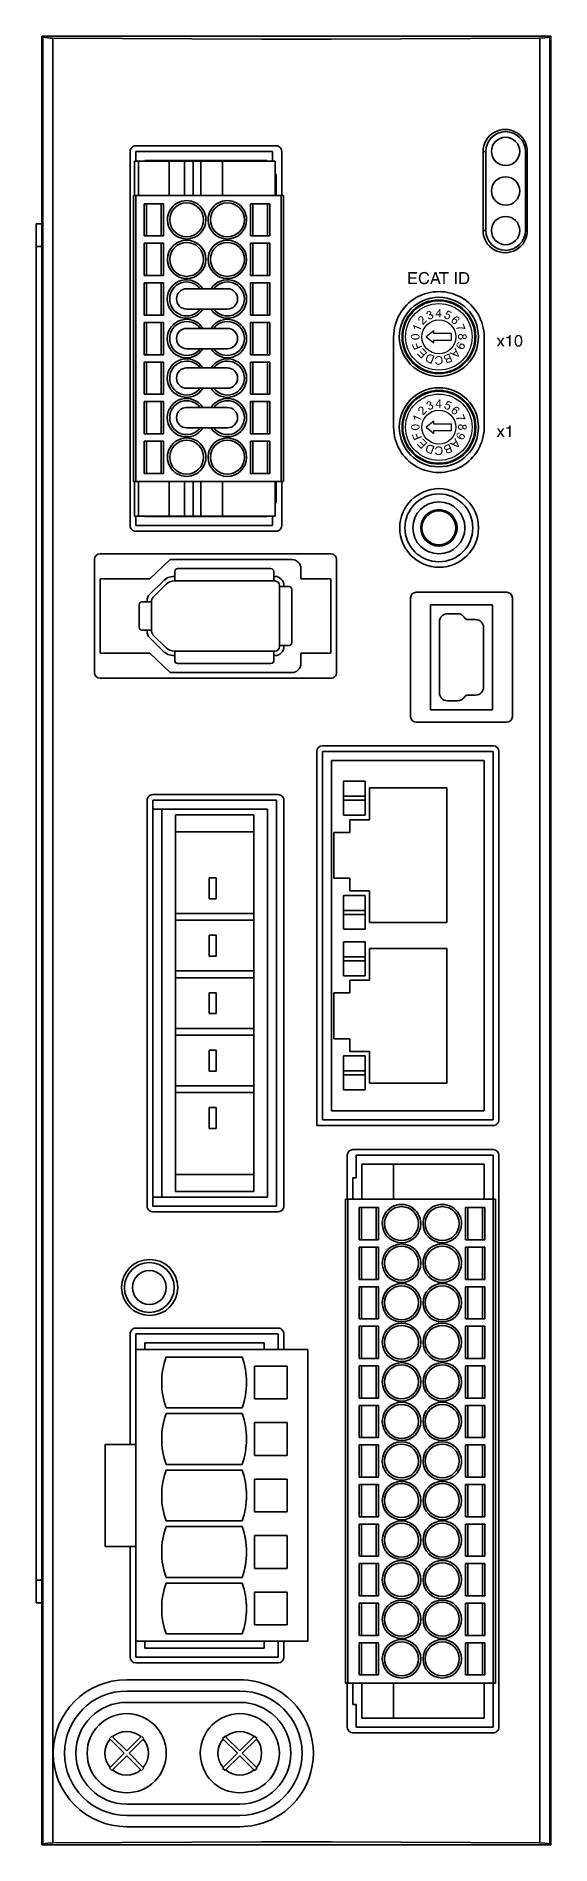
# Model space of a CAD drawing. Header units: inches. Extents: x 235 to 281, y -11 to 149.
import ezdxf

# ---------------------------------------------------------------- set-up
doc = ezdxf.new("R2010")
doc.units = ezdxf.units.IN
doc.header["$MEASUREMENT"] = 0

msp = doc.modelspace()

# ---------------------------------------------------------------- hatches: boundary and pattern name
h = msp.add_hatch(color=7)
h.dxf.hatch_style = 2
h.paths.add_polyline_path([(269.07, 127.27), (268.29, 127.27), (268.29, 128.32), (269.06, 128.32), (269.06, 128.19), (268.44, 128.19), (268.44, 127.87), (269.01, 127.87), (269.01, 127.75), (268.44, 127.75), (268.44, 127.4), (269.07, 127.4)])
h = msp.add_hatch(color=7)
h.dxf.hatch_style = 2
h.paths.add_polyline_path([(269.99, 128), (269.94, 128.12), (269.86, 128.18), (269.78, 128.21), (269.69, 128.22), (269.56, 128.19), (269.45, 128.12), (269.38, 127.99), (269.35, 127.8), (269.37, 127.63), (269.43, 127.49), (269.54, 127.4), (269.7, 127.37), (269.78, 127.38), (269.86, 127.42), (269.94, 127.51), (270, 127.66), (270.13, 127.66), (270.09, 127.49), (270.01, 127.37), (269.91, 127.3), (269.82, 127.26), (269.73, 127.25), (269.68, 127.24), (269.5, 127.27), (269.35, 127.37), (269.25, 127.54), (269.22, 127.66), (269.21, 127.8), (269.24, 128.02), (269.34, 128.19), (269.49, 128.31), (269.69, 128.35), (269.87, 128.32), (270, 128.24), (270.09, 128.13), (270.13, 128)])
h = msp.add_hatch(color=7)
h.paths.add_polyline_path([(270.84, 127.7), (270.68, 128.16), (270.51, 127.7)])
h.paths.add_polyline_path([(270.47, 127.58), (270.36, 127.27), (270.22, 127.27), (270.61, 128.32), (270.77, 128.32), (271.15, 127.27), (270.99, 127.27), (270.89, 127.58)])
h = msp.add_hatch(color=7)
h.dxf.hatch_style = 2
h.paths.add_polyline_path([(271.01, 128.32), (271.86, 128.32), (271.86, 128.19), (271.51, 128.19), (271.51, 127.27), (271.37, 127.27), (271.37, 128.19), (271.01, 128.19)])
h = msp.add_hatch(color=7)
h.dxf.hatch_style = 2
h.paths.add_polyline_path([(272.56, 127.27), (272.42, 127.27), (272.42, 128.32), (272.56, 128.32)])
h = msp.add_hatch(color=7)
h.paths.add_polyline_path([(272.95, 127.39), (273.23, 127.39), (273.35, 127.42), (273.45, 127.5), (273.51, 127.62), (273.53, 127.8), (273.51, 127.97), (273.45, 128.1), (273.35, 128.17), (273.22, 128.2), (272.95, 128.2)])
h.paths.add_polyline_path([(272.81, 128.32), (273.24, 128.32), (273.42, 128.28), (273.56, 128.18), (273.65, 128.02), (273.68, 127.81), (273.66, 127.63), (273.58, 127.45), (273.45, 127.32), (273.35, 127.28), (273.23, 127.27), (272.81, 127.27)])
h = msp.add_hatch(color=7)
h.dxf.hatch_style = 2
h.paths.add_polyline_path([(270.02, 124.27), (270.11, 124.32), (270.2, 124.23), (270.3, 124.23), (270.35, 124.27), (270.38, 124.32), (270.38, 124.44), (270.3, 124.52), (270.19, 124.52), (270.13, 124.49), (270.11, 124.57), (270.21, 124.64), (270.23, 124.69), (270.22, 124.75), (270.15, 124.81), (270.06, 124.81), (269.99, 124.74), (269.99, 124.63), (269.89, 124.61), (269.89, 124.7), (269.91, 124.78), (269.96, 124.84), (270.03, 124.88), (270.14, 124.9), (270.24, 124.86), (270.31, 124.78), (270.32, 124.69), (270.27, 124.6), (270.39, 124.58), (270.48, 124.48), (270.49, 124.39), (270.47, 124.3), (270.42, 124.22), (270.33, 124.16), (270.24, 124.14), (270.15, 124.15), (270.08, 124.2)])
h = msp.add_hatch(color=7)
h.paths.add_polyline_path([(271.03, 124.58), (271.03, 124.92), (270.79, 124.58)])
h.paths.add_polyline_path([(271.03, 124.31), (271.03, 124.49), (270.7, 124.49), (270.7, 124.58), (271.05, 125.07), (271.13, 125.07), (271.13, 124.58), (271.23, 124.58), (271.23, 124.49), (271.13, 124.49), (271.13, 124.31)])
h = msp.add_hatch(color=7)
h.dxf.hatch_style = 2
h.paths.add_polyline_path([(271.48, 124.46), (271.57, 124.43), (271.58, 124.31), (271.66, 124.24), (271.78, 124.24), (271.88, 124.35), (271.88, 124.48), (271.85, 124.54), (271.79, 124.57), (271.71, 124.58), (271.64, 124.56), (271.56, 124.6), (271.78, 124.94), (272.13, 124.79), (272.09, 124.71), (271.81, 124.82), (271.7, 124.65), (271.84, 124.64), (271.92, 124.59), (271.98, 124.51), (271.99, 124.42), (271.97, 124.32), (271.92, 124.24), (271.84, 124.18), (271.74, 124.15), (271.63, 124.17), (271.54, 124.22), (271.49, 124.29), (271.47, 124.37)])
h = msp.add_hatch(color=7)
h.dxf.hatch_style = 2
h.paths.add_polyline_path([(269.45, 123.35), (269.41, 123.26), (268.86, 123.49), (268.88, 123.38), (268.9, 123.27), (268.81, 123.31), (268.78, 123.47), (268.72, 123.59), (268.74, 123.64)])
h = msp.add_hatch(color=7)
h.dxf.hatch_style = 2
h.paths.add_polyline_path([(269.88, 124.04), (269.95, 123.98), (269.59, 123.62), (269.56, 123.67), (269.53, 123.79), (269.53, 123.96), (269.54, 124.1), (269.53, 124.19), (269.49, 124.3), (269.39, 124.34), (269.29, 124.29), (269.24, 124.19), (269.26, 124.13), (269.3, 124.08), (269.22, 124.02), (269.17, 124.1), (269.16, 124.19), (269.18, 124.27), (269.24, 124.35), (269.32, 124.41), (269.4, 124.43), (269.49, 124.42), (269.56, 124.37), (269.61, 124.29), (269.63, 124.18), (269.63, 124.1), (269.62, 123.98), (269.61, 123.89), (269.61, 123.84), (269.62, 123.78)])
h = msp.add_hatch(color=7)
h.paths.add_polyline_path([(272.26, 124.09), (272.21, 124.01), (272.2, 123.92), (272.24, 123.85), (272.35, 123.81), (272.41, 123.83), (272.47, 123.87), (272.51, 123.93), (272.53, 123.99), (272.49, 124.1), (272.38, 124.14)])
h.paths.add_polyline_path([(272.77, 124.05), (272.69, 124.11), (272.73, 124.19), (272.69, 124.29), (272.61, 124.33), (272.5, 124.31), (272.43, 124.27), (272.35, 124.2), (272.47, 124.2), (272.56, 124.14), (272.61, 124.07), (272.62, 123.98), (272.6, 123.89), (272.54, 123.81), (272.42, 123.73), (272.3, 123.73), (272.19, 123.79), (272.13, 123.88), (272.12, 123.99), (272.16, 124.11), (272.26, 124.24), (272.41, 124.36), (272.55, 124.41), (272.65, 124.4), (272.74, 124.34), (272.79, 124.27), (272.81, 124.2), (272.81, 124.12)])
h = msp.add_hatch(color=7)
h.dxf.hatch_style = 2
h.paths.add_polyline_path([(273.08, 123.74), (273.16, 123.77), (273.35, 123.32), (273.28, 123.29), (273.04, 123.34), (272.75, 123.34), (272.54, 123.3), (272.51, 123.38), (272.72, 123.43), (272.99, 123.44), (273.22, 123.39)])
h = msp.add_hatch(color=7)
h.paths.add_polyline_path([(268.9, 122.45), (269.06, 122.46), (269.15, 122.49), (269.2, 122.54), (269.21, 122.6), (269.2, 122.66), (269.15, 122.71), (269.06, 122.74), (268.9, 122.75), (268.75, 122.74), (268.65, 122.71), (268.61, 122.66), (268.59, 122.6), (268.61, 122.54), (268.65, 122.5), (268.75, 122.46)])
h.paths.add_polyline_path([(268.9, 122.35), (268.78, 122.36), (268.69, 122.38), (268.56, 122.46), (268.51, 122.6), (268.54, 122.71), (268.61, 122.78), (268.72, 122.83), (268.9, 122.85), (269.12, 122.82), (269.25, 122.74), (269.29, 122.6), (269.27, 122.5), (269.21, 122.43), (269.09, 122.37)])
h = msp.add_hatch(color=7)
h.dxf.hatch_style = 2
h.paths.add_polyline_path([(269.5, 121.73), (268.8, 121.44), (268.6, 121.91), (268.68, 121.95), (268.84, 121.56), (269.06, 121.65), (268.92, 121.99), (269.01, 122.02), (269.14, 121.69), (269.46, 121.82)])
h = msp.add_hatch(color=7)
h.dxf.hatch_style = 2
h.paths.add_polyline_path([(269.97, 121.21), (269.43, 120.67), (269.04, 121.06), (269.11, 121.12), (269.42, 120.8), (269.59, 120.97), (269.29, 121.26), (269.36, 121.33), (269.65, 121.03), (269.83, 121.22), (269.5, 121.54), (269.57, 121.61)])
h = msp.add_hatch(color=7)
h.paths.add_polyline_path([(272.51, 121.27), (272.32, 121.09), (272.53, 121), (272.68, 120.92), (272.61, 121.06)])
h.paths.add_polyline_path([(272.44, 121.65), (272.78, 120.9), (272.7, 120.82), (271.94, 121.14), (272.02, 121.23), (272.24, 121.12), (272.47, 121.35), (272.37, 121.57)])
h = msp.add_hatch(color=7)
h.paths.add_polyline_path([(272.98, 121.62), (273.11, 121.61), (273.2, 121.69), (273.19, 121.81), (273.09, 121.9), (272.96, 121.91), (272.88, 121.82), (272.88, 121.71)])
h.paths.add_polyline_path([(272.82, 122.1), (272.79, 122.02), (272.69, 122.01), (272.63, 121.95), (272.62, 121.87), (272.65, 121.8), (272.72, 121.73), (272.82, 121.68), (272.83, 121.67), (272.8, 121.77), (272.81, 121.87), (272.86, 121.95), (272.93, 122), (273.03, 122.01), (273.13, 121.99), (273.22, 121.93), (273.27, 121.85), (273.29, 121.76), (273.27, 121.67), (273.18, 121.56), (273.04, 121.52), (272.95, 121.53), (272.83, 121.57), (272.71, 121.63), (272.63, 121.69), (272.54, 121.82), (272.56, 121.98), (272.66, 122.09), (272.73, 122.11)])
h = msp.add_hatch(color=7)
h.paths.add_polyline_path([(273.26, 122.73), (273.17, 122.7), (273.14, 122.6), (273.17, 122.52), (273.26, 122.48), (273.34, 122.52), (273.38, 122.6), (273.34, 122.7)])
h.paths.add_polyline_path([(272.91, 122.76), (272.83, 122.74), (272.78, 122.69), (272.76, 122.6), (272.8, 122.49), (272.91, 122.45), (273.02, 122.49), (273.06, 122.61), (273.02, 122.72)])
h.paths.add_polyline_path([(273.1, 122.71), (273.16, 122.8), (273.26, 122.83), (273.34, 122.81), (273.4, 122.77), (273.44, 122.7), (273.46, 122.61), (273.44, 122.52), (273.4, 122.45), (273.33, 122.4), (273.25, 122.39), (273.16, 122.41), (273.1, 122.5), (273.03, 122.39), (272.91, 122.35), (272.82, 122.37), (272.74, 122.42), (272.69, 122.5), (272.68, 122.6), (272.69, 122.71), (272.74, 122.79), (272.82, 122.84), (272.91, 122.86), (273.03, 122.82)])
h = msp.add_hatch(color=7)
h.dxf.hatch_style = 2
h.paths.add_polyline_path([(276.8, 121.75), (276.63, 121.75), (276.44, 122.03), (276.26, 121.75), (276.1, 121.75), (276.37, 122.14), (276.11, 122.51), (276.27, 122.51), (276.45, 122.24), (276.63, 122.51), (276.79, 122.51), (276.53, 122.14)])
h = msp.add_hatch(color=7)
h.dxf.hatch_style = 2
h.paths.add_polyline_path([(277.33, 121.75), (277.2, 121.75), (277.2, 122.48), (276.96, 122.48), (276.96, 122.58), (277.06, 122.59), (277.14, 122.62), (277.2, 122.67), (277.23, 122.77), (277.33, 122.77)])
h = msp.add_hatch(color=7)
h.paths.add_polyline_path([(278.24, 122.25), (278.23, 122.42), (278.19, 122.55), (278.12, 122.63), (278.03, 122.66), (277.93, 122.63), (277.86, 122.55), (277.82, 122.42), (277.81, 122.25), (277.82, 122.07), (277.86, 121.94), (277.93, 121.86), (278.03, 121.84), (278.12, 121.86), (278.19, 121.94), (278.23, 122.07)])
h.paths.add_polyline_path([(278.38, 122.25), (278.36, 122.07), (278.31, 121.9), (278.21, 121.77), (278.13, 121.73), (278.03, 121.72), (277.93, 121.73), (277.85, 121.77), (277.74, 121.9), (277.69, 122.07), (277.68, 122.25), (277.69, 122.42), (277.74, 122.59), (277.85, 122.72), (277.93, 122.76), (278.03, 122.77), (278.13, 122.76), (278.21, 122.72), (278.31, 122.59), (278.36, 122.42)])
h = msp.add_hatch(color=7)
h.paths.add_polyline_path([(270.48, 120.87), (270.34, 120.93), (270.22, 120.96), (270.14, 120.95), (270.05, 120.88), (269.98, 120.76), (269.95, 120.65), (269.94, 120.57), (270, 120.45), (270.11, 120.39), (270.26, 120.33)])
h.paths.add_polyline_path([(270.61, 120.91), (270.32, 120.2), (270.08, 120.31), (269.96, 120.37), (269.87, 120.46), (269.84, 120.62), (269.88, 120.8), (269.96, 120.93), (270.05, 121.01), (270.14, 121.05), (270.24, 121.05), (270.36, 121.02)])
h = msp.add_hatch(color=7)
h.dxf.hatch_style = 2
h.paths.add_polyline_path([(270.74, 120.63), (270.64, 120.65), (270.69, 120.76), (270.76, 120.84), (270.85, 120.89), (270.96, 120.91), (271.07, 120.9), (271.16, 120.86), (271.23, 120.8), (271.28, 120.71), (271.32, 120.51), (271.31, 120.4), (271.27, 120.3), (271.22, 120.22), (271.14, 120.17), (270.96, 120.12), (270.85, 120.13), (270.76, 120.18), (270.7, 120.25), (270.65, 120.34), (270.75, 120.36), (270.83, 120.24), (270.96, 120.21), (271.11, 120.25), (271.19, 120.36), (271.21, 120.51), (271.19, 120.68), (271.1, 120.79), (270.97, 120.82), (270.82, 120.77), (270.77, 120.71)])
h = msp.add_hatch(color=7)
h.paths.add_polyline_path([(271.84, 121.01), (271.66, 120.94), (271.6, 120.91), (271.55, 120.87), (271.53, 120.81), (271.54, 120.75), (271.59, 120.69), (271.66, 120.67), (271.77, 120.7), (271.94, 120.77)])
h.paths.add_polyline_path([(271.97, 120.69), (271.82, 120.62), (271.74, 120.58), (271.7, 120.52), (271.7, 120.45), (271.75, 120.4), (271.81, 120.38), (271.92, 120.41), (272.06, 120.47)])
h.paths.add_polyline_path([(271.89, 121.13), (272.19, 120.43), (271.92, 120.32), (271.78, 120.29), (271.68, 120.32), (271.62, 120.4), (271.6, 120.5), (271.65, 120.59), (271.53, 120.62), (271.45, 120.71), (271.43, 120.81), (271.45, 120.9), (271.52, 120.96), (271.63, 121.02)])
h = msp.add_hatch(color=7)
h.dxf.hatch_style = 2
h.paths.add_polyline_path([(270.02, 116.27), (270.11, 116.32), (270.2, 116.24), (270.3, 116.24), (270.39, 116.33), (270.38, 116.45), (270.3, 116.53), (270.19, 116.53), (270.13, 116.49), (270.11, 116.57), (270.21, 116.65), (270.23, 116.7), (270.22, 116.75), (270.15, 116.82), (270.06, 116.82), (269.99, 116.75), (269.99, 116.64), (269.89, 116.62), (269.89, 116.7), (269.91, 116.78), (269.96, 116.84), (270.03, 116.89), (270.14, 116.9), (270.25, 116.87), (270.31, 116.79), (270.32, 116.7), (270.27, 116.61), (270.39, 116.59), (270.48, 116.49), (270.49, 116.39), (270.47, 116.3), (270.42, 116.22), (270.33, 116.17), (270.24, 116.15), (270.15, 116.16), (270.08, 116.2)])
h = msp.add_hatch(color=7)
h.paths.add_polyline_path([(271.03, 116.58), (271.03, 116.93), (270.79, 116.58)])
h.paths.add_polyline_path([(271.03, 116.31), (271.03, 116.5), (270.7, 116.5), (270.7, 116.58), (271.05, 117.08), (271.13, 117.08), (271.13, 116.58), (271.23, 116.58), (271.23, 116.5), (271.13, 116.5), (271.13, 116.31)])
h = msp.add_hatch(color=7)
h.dxf.hatch_style = 2
h.paths.add_polyline_path([(271.48, 116.46), (271.58, 116.43), (271.58, 116.32), (271.66, 116.25), (271.78, 116.25), (271.88, 116.36), (271.88, 116.49), (271.85, 116.54), (271.79, 116.58), (271.71, 116.59), (271.64, 116.56), (271.56, 116.61), (271.78, 116.94), (272.13, 116.8), (272.09, 116.71), (271.81, 116.83), (271.7, 116.65), (271.85, 116.64), (271.93, 116.59), (271.98, 116.52), (271.99, 116.42), (271.97, 116.33), (271.92, 116.24), (271.85, 116.18), (271.74, 116.15), (271.63, 116.18), (271.55, 116.22), (271.49, 116.29), (271.47, 116.38)])
h = msp.add_hatch(color=7)
h.dxf.hatch_style = 2
h.paths.add_polyline_path([(269.45, 115.35), (269.41, 115.27), (268.86, 115.5), (268.89, 115.39), (268.9, 115.28), (268.81, 115.31), (268.78, 115.48), (268.72, 115.59), (268.74, 115.65)])
h = msp.add_hatch(color=7)
h.dxf.hatch_style = 2
h.paths.add_polyline_path([(269.88, 116.05), (269.95, 115.98), (269.59, 115.63), (269.56, 115.68), (269.53, 115.8), (269.53, 115.96), (269.54, 116.1), (269.54, 116.2), (269.49, 116.31), (269.39, 116.35), (269.29, 116.3), (269.24, 116.19), (269.26, 116.14), (269.3, 116.09), (269.22, 116.03), (269.17, 116.11), (269.16, 116.19), (269.18, 116.28), (269.24, 116.36), (269.32, 116.41), (269.4, 116.44), (269.49, 116.42), (269.56, 116.37), (269.61, 116.3), (269.63, 116.19), (269.63, 116.11), (269.62, 115.99), (269.62, 115.9), (269.61, 115.85), (269.62, 115.78)])
h = msp.add_hatch(color=7)
h.paths.add_polyline_path([(272.26, 116.09), (272.21, 116.01), (272.2, 115.93), (272.24, 115.86), (272.35, 115.82), (272.47, 115.88), (272.51, 115.94), (272.53, 115.99), (272.49, 116.1), (272.44, 116.14), (272.38, 116.15)])
h.paths.add_polyline_path([(272.77, 116.06), (272.69, 116.12), (272.73, 116.2), (272.69, 116.29), (272.61, 116.33), (272.5, 116.31), (272.43, 116.28), (272.35, 116.21), (272.47, 116.2), (272.56, 116.15), (272.61, 116.08), (272.62, 115.99), (272.6, 115.9), (272.54, 115.81), (272.42, 115.74), (272.3, 115.74), (272.19, 115.8), (272.13, 115.89), (272.12, 115.99), (272.16, 116.12), (272.26, 116.25), (272.41, 116.37), (272.55, 116.42), (272.65, 116.4), (272.75, 116.34), (272.79, 116.28), (272.81, 116.2), (272.81, 116.13)])
h = msp.add_hatch(color=7)
h.dxf.hatch_style = 2
h.paths.add_polyline_path([(273.08, 115.74), (273.16, 115.78), (273.35, 115.32), (273.28, 115.29), (273.04, 115.35), (272.75, 115.35), (272.55, 115.3), (272.51, 115.39), (272.72, 115.44), (272.99, 115.44), (273.22, 115.4)])
h = msp.add_hatch(color=7)
h.paths.add_polyline_path([(268.9, 114.45), (269.06, 114.46), (269.15, 114.5), (269.2, 114.55), (269.21, 114.6), (269.2, 114.66), (269.15, 114.71), (269.06, 114.75), (268.9, 114.76), (268.75, 114.75), (268.65, 114.71), (268.61, 114.66), (268.59, 114.6), (268.61, 114.55), (268.65, 114.5), (268.75, 114.46)])
h.paths.add_polyline_path([(268.9, 114.36), (268.78, 114.36), (268.69, 114.38), (268.56, 114.47), (268.51, 114.6), (268.54, 114.71), (268.61, 114.79), (268.73, 114.84), (268.9, 114.85), (269.12, 114.83), (269.25, 114.74), (269.29, 114.6), (269.27, 114.51), (269.21, 114.43), (269.09, 114.38)])
h = msp.add_hatch(color=7)
h.dxf.hatch_style = 2
h.paths.add_polyline_path([(269.5, 113.74), (268.8, 113.44), (268.6, 113.92), (268.68, 113.95), (268.84, 113.57), (269.06, 113.66), (268.92, 113.99), (269.01, 114.03), (269.14, 113.69), (269.46, 113.83)])
h = msp.add_hatch(color=7)
h.dxf.hatch_style = 2
h.paths.add_polyline_path([(269.97, 113.21), (269.43, 112.67), (269.04, 113.06), (269.11, 113.13), (269.42, 112.81), (269.59, 112.97), (269.29, 113.27), (269.36, 113.33), (269.65, 113.04), (269.84, 113.22), (269.51, 113.55), (269.57, 113.61)])
h = msp.add_hatch(color=7)
h.paths.add_polyline_path([(272.51, 113.28), (272.32, 113.09), (272.53, 113), (272.68, 112.93), (272.61, 113.06)])
h.paths.add_polyline_path([(272.44, 113.65), (272.78, 112.91), (272.7, 112.83), (271.94, 113.15), (272.02, 113.23), (272.25, 113.13), (272.47, 113.36), (272.37, 113.58)])
h = msp.add_hatch(color=7)
h.paths.add_polyline_path([(272.98, 113.63), (273.12, 113.62), (273.2, 113.69), (273.19, 113.81), (273.09, 113.91), (272.96, 113.91), (272.88, 113.83), (272.88, 113.71)])
h.paths.add_polyline_path([(272.82, 114.11), (272.79, 114.02), (272.69, 114.02), (272.63, 113.95), (272.62, 113.87), (272.65, 113.81), (272.72, 113.74), (272.82, 113.68), (272.83, 113.68), (272.8, 113.78), (272.81, 113.88), (272.86, 113.96), (272.94, 114), (273.03, 114.02), (273.13, 113.99), (273.22, 113.94), (273.27, 113.86), (273.29, 113.77), (273.27, 113.67), (273.18, 113.56), (273.04, 113.52), (272.95, 113.53), (272.83, 113.57), (272.72, 113.63), (272.63, 113.69), (272.55, 113.83), (272.56, 113.98), (272.66, 114.1), (272.73, 114.12)])
h = msp.add_hatch(color=7)
h.paths.add_polyline_path([(273.26, 114.74), (273.18, 114.7), (273.14, 114.61), (273.18, 114.52), (273.26, 114.49), (273.35, 114.52), (273.38, 114.61), (273.35, 114.7)])
h.paths.add_polyline_path([(272.91, 114.76), (272.83, 114.75), (272.78, 114.69), (272.76, 114.61), (272.8, 114.5), (272.91, 114.46), (273.02, 114.5), (273.06, 114.61), (273.02, 114.72)])
h.paths.add_polyline_path([(273.11, 114.72), (273.17, 114.8), (273.26, 114.83), (273.34, 114.82), (273.4, 114.77), (273.44, 114.7), (273.46, 114.61), (273.44, 114.52), (273.4, 114.45), (273.33, 114.41), (273.26, 114.39), (273.17, 114.42), (273.11, 114.5), (273.03, 114.4), (272.91, 114.36), (272.82, 114.38), (272.74, 114.43), (272.7, 114.51), (272.68, 114.61), (272.7, 114.71), (272.74, 114.79), (272.82, 114.85), (272.91, 114.86), (273.04, 114.82)])
h = msp.add_hatch(color=7)
h.dxf.hatch_style = 2
h.paths.add_polyline_path([(276.8, 113.75), (276.63, 113.75), (276.44, 114.03), (276.26, 113.75), (276.1, 113.75), (276.37, 114.14), (276.11, 114.51), (276.27, 114.51), (276.45, 114.24), (276.63, 114.51), (276.79, 114.51), (276.53, 114.14)])
h = msp.add_hatch(color=7)
h.dxf.hatch_style = 2
h.paths.add_polyline_path([(277.33, 113.75), (277.2, 113.75), (277.2, 114.47), (276.96, 114.47), (276.96, 114.58), (277.07, 114.59), (277.14, 114.61), (277.2, 114.67), (277.23, 114.77), (277.33, 114.77)])
h = msp.add_hatch(color=7)
h.paths.add_polyline_path([(270.48, 112.87), (270.34, 112.93), (270.22, 112.97), (270.14, 112.96), (270.05, 112.89), (269.98, 112.76), (269.95, 112.66), (269.94, 112.58), (270, 112.46), (270.11, 112.4), (270.26, 112.33)])
h.paths.add_polyline_path([(270.61, 112.92), (270.32, 112.21), (270.08, 112.31), (269.96, 112.37), (269.87, 112.47), (269.84, 112.62), (269.88, 112.8), (269.96, 112.94), (270.05, 113.02), (270.14, 113.06), (270.24, 113.06), (270.36, 113.02)])
h = msp.add_hatch(color=7)
h.dxf.hatch_style = 2
h.paths.add_polyline_path([(270.74, 112.64), (270.64, 112.66), (270.69, 112.77), (270.76, 112.85), (270.85, 112.9), (270.96, 112.91), (271.07, 112.9), (271.16, 112.87), (271.23, 112.8), (271.28, 112.72), (271.32, 112.52), (271.31, 112.4), (271.27, 112.31), (271.22, 112.23), (271.14, 112.17), (270.96, 112.13), (270.85, 112.14), (270.77, 112.19), (270.7, 112.25), (270.66, 112.35), (270.75, 112.37), (270.83, 112.25), (270.96, 112.21), (271.11, 112.25), (271.19, 112.37), (271.21, 112.52), (271.19, 112.68), (271.1, 112.79), (270.97, 112.83), (270.89, 112.82), (270.82, 112.78), (270.77, 112.72)])
h = msp.add_hatch(color=7)
h.paths.add_polyline_path([(271.84, 113.02), (271.66, 112.95), (271.6, 112.92), (271.55, 112.87), (271.53, 112.82), (271.54, 112.75), (271.59, 112.7), (271.67, 112.68), (271.77, 112.71), (271.94, 112.77)])
h.paths.add_polyline_path([(271.97, 112.69), (271.82, 112.63), (271.74, 112.58), (271.7, 112.53), (271.7, 112.46), (271.75, 112.4), (271.81, 112.38), (271.92, 112.42), (272.06, 112.48)])
h.paths.add_polyline_path([(271.9, 113.14), (272.19, 112.44), (271.92, 112.32), (271.79, 112.29), (271.68, 112.33), (271.62, 112.41), (271.6, 112.5), (271.65, 112.6), (271.53, 112.62), (271.45, 112.71), (271.43, 112.82), (271.46, 112.9), (271.52, 112.97), (271.63, 113.03)])

# ---------------------------------------------------------------- linework, layer by layer
at = {"color": 7, "linetype": 'Continuous'}
for p, q in [((235.89, 149.2), (235.97, 149.11)), ((280.89, 149.2), (235.89, 149.2)), ((235.89, -10.8), (235.89, 149.2)), ((235.97, -10.72), (235.97, 149.11)), ((236.86, 149.03), (236.86, -10.64)), ((279.92, -10.64), (279.92, 149.03)), ((280.8, 149.11), (280.89, 149.2)), ((280.8, 149.11), (280.8, -10.72)), ((280.89, 149.2), (280.89, -10.8)), ((244.19, 139.5), (256.59, 139.5)), ((243.69, 105.9), (243.69, 139)), ((244.09, 138.15), (244.09, 135.1)), ((244.44, 138.15), (244.09, 138.15)), ((244.19, 139), (256.29, 139)), ((244.19, 138.15), (244.19, 139)), ((244.44, 135.1), (244.44, 138.15)), ((244.44, 138.15), (247.15, 138.15)), ((244.99, 138.2), (244.99, 138.15)), ((252.99, 138.2), (244.99, 138.2)), ((247.15, 138.15), (247.15, 135.1)), ((247.15, 138.15), (248.51, 138.15)), ((248.51, 135.1), (248.51, 138.15)), ((248.51, 138.15), (249.26, 138.15)), ((249.26, 138.15), (249.26, 135.1)), ((249.26, 138.15), (249.93, 138.15)), ((249.93, 135.1), (249.93, 138.15)), ((249.93, 138.15), (251.85, 138.15)), ((251.85, 138.15), (251.85, 135.1)), ((251.85, 138.15), (256.52, 138.15)), ((252.99, 138.15), (252.99, 138.2)), ((252.99, 138.2), (255.79, 138.2)), ((255.79, 138.2), (255.79, 138.15)), ((256.29, 139), (256.29, 138.15)), ((256.52, 135.1), (256.52, 138.15)), ((257.09, 139), (257.09, 135.1)), ((274.9, 132), (274.9, 139)), ((275.14, 139), (274.9, 139)), ((275.14, 139), (275.14, 132)), ((278.64, 139), (278.8, 139)), ((278.64, 132), (278.64, 139)), ((278.8, 139), (278.8, 132)), ((256.52, 137), (256.59, 137)), ((256.59, 137), (256.59, 135.1)), ((244.19, 135.1), (243.99, 135.1)), ((243.99, 109.8), (243.99, 135.1)), ((249.26, 135.1), (244.19, 135.1)), ((244.19, 109.8), (244.19, 135.1)), ((249.93, 135.1), (249.26, 135.1)), ((251.85, 135.1), (249.93, 135.1)), ((256.52, 135.1), (251.85, 135.1)), ((257.04, 135.1), (256.52, 135.1)), ((257.04, 109.8), (257.04, 135.1)), ((257.24, 135.1), (257.04, 135.1)), ((257.24, 109.8), (257.24, 135.1)), ((244.94, 131.52), (244.94, 134.37)), ((244.94, 134.37), (245.14, 134.37)), ((245.14, 131.52), (245.14, 134.37)), ((245.14, 134.37), (246.44, 134.37)), ((246.44, 134.37), (246.44, 131.52)), ((246.64, 134.37), (246.44, 134.37)), ((246.64, 134.37), (246.64, 131.52)), ((254.34, 131.52), (254.34, 134.37)), ((254.54, 134.37), (254.34, 134.37)), ((254.54, 131.52), (254.54, 134.37)), ((255.84, 134.37), (254.54, 134.37)), ((255.84, 134.37), (255.84, 131.52)), ((256.04, 134.37), (255.84, 134.37)), ((256.04, 134.37), (256.04, 131.52)), ((235.39, 132.6), (235.89, 132.6)), ((235.39, 130.6), (235.39, 132.6)), ((244.94, 131.52), (245.14, 131.52)), ((245.14, 131.52), (246.44, 131.52)), ((246.44, 131.52), (246.64, 131.52)), ((254.54, 131.52), (254.34, 131.52)), ((254.54, 131.52), (255.84, 131.52)), ((256.04, 131.52), (255.84, 131.52)), ((275.14, 132), (274.9, 132)), ((278.64, 132), (278.8, 132)), ((235.39, 12.6), (235.39, 130.6)), ((235.39, 130.6), (235.89, 130.6)), ((244.94, 128.02), (244.94, 130.87)), ((244.94, 130.87), (245.14, 130.87)), ((245.14, 128.02), (245.14, 130.87)), ((246.44, 130.87), (245.14, 130.87)), ((246.44, 130.87), (246.44, 128.02)), ((246.44, 130.87), (246.64, 130.87)), ((246.64, 130.87), (246.64, 128.02)), ((254.34, 128.02), (254.34, 130.87)), ((254.54, 130.87), (254.34, 130.87)), ((255.84, 130.87), (254.54, 130.87)), ((254.54, 128.02), (254.54, 130.87)), ((255.84, 130.87), (255.84, 128.02)), ((256.04, 130.87), (255.84, 130.87)), ((256.04, 130.87), (256.04, 128.02)), ((244.94, 128.02), (245.14, 128.02)), ((245.14, 128.02), (246.44, 128.02)), ((246.44, 128.02), (246.64, 128.02)), ((254.34, 128.02), (254.54, 128.02)), ((255.84, 128.02), (254.54, 128.02)), ((256.04, 128.02), (255.84, 128.02)), ((244.94, 124.52), (244.94, 127.37)), ((244.94, 127.37), (245.14, 127.37)), ((245.14, 124.52), (245.14, 127.37)), ((246.44, 127.37), (245.14, 127.37)), ((246.44, 127.37), (246.44, 124.52)), ((246.44, 127.37), (246.64, 127.37)), ((246.64, 127.37), (246.64, 124.52)), ((252.29, 126.85), (248.69, 126.85)), ((254.54, 127.37), (254.34, 127.37)), ((254.34, 124.52), (254.34, 127.37)), ((254.54, 124.52), (254.54, 127.37)), ((255.84, 127.37), (254.54, 127.37)), ((256.04, 127.37), (255.84, 127.37)), ((255.84, 127.37), (255.84, 124.52)), ((256.04, 127.37), (256.04, 124.52)), ((248.69, 125.05), (252.29, 125.05)), ((244.94, 124.52), (245.14, 124.52)), ((244.94, 121.02), (244.94, 123.87)), ((244.94, 123.87), (245.14, 123.87)), ((245.14, 124.52), (246.44, 124.52)), ((245.14, 121.02), (245.14, 123.87)), ((246.44, 123.87), (245.14, 123.87)), ((246.44, 124.52), (246.64, 124.52)), ((246.44, 123.87), (246.44, 121.02)), ((246.44, 123.87), (246.64, 123.87)), ((246.64, 123.87), (246.64, 121.02)), ((252.29, 123.35), (248.69, 123.35)), ((254.54, 124.52), (254.34, 124.52)), ((254.34, 121.02), (254.34, 123.87)), ((254.54, 123.87), (254.34, 123.87)), ((254.54, 124.52), (255.84, 124.52)), ((254.54, 121.02), (254.54, 123.87)), ((255.84, 123.87), (254.54, 123.87)), ((256.04, 124.52), (255.84, 124.52)), ((255.84, 123.87), (255.84, 121.02)), ((256.04, 123.87), (255.84, 123.87)), ((256.04, 123.87), (256.04, 121.02)), ((266.99, 114.6), (266.99, 122.6)), ((274.99, 122.6), (274.99, 114.6)), ((244.94, 121.02), (245.14, 121.02)), ((244.94, 117.52), (244.94, 120.37)), ((244.94, 120.37), (245.14, 120.37)), ((245.14, 121.02), (246.44, 121.02)), ((245.14, 117.52), (245.14, 120.37)), ((246.44, 120.37), (245.14, 120.37)), ((246.44, 121.02), (246.64, 121.02)), ((246.44, 120.37), (246.44, 117.52)), ((246.44, 120.37), (246.64, 120.37)), ((246.64, 120.37), (246.64, 117.52)), ((248.69, 121.55), (252.29, 121.55)), ((254.34, 121.02), (254.54, 121.02)), ((254.34, 117.52), (254.34, 120.37)), ((254.54, 120.37), (254.34, 120.37)), ((255.84, 121.02), (254.54, 121.02)), ((255.84, 120.37), (254.54, 120.37)), ((254.54, 117.52), (254.54, 120.37)), ((256.04, 121.02), (255.84, 121.02)), ((256.04, 120.37), (255.84, 120.37)), ((255.84, 120.37), (255.84, 117.52)), ((256.04, 120.37), (256.04, 117.52)), ((252.29, 119.85), (248.69, 119.85)), ((244.94, 117.52), (245.14, 117.52)), ((244.94, 114.02), (244.94, 116.87)), ((244.94, 116.87), (245.14, 116.87)), ((245.14, 117.52), (246.44, 117.52)), ((245.14, 114.02), (245.14, 116.87)), ((246.44, 116.87), (245.14, 116.87)), ((246.44, 117.52), (246.64, 117.52)), ((246.44, 116.87), (246.44, 114.02)), ((246.44, 116.87), (246.64, 116.87)), ((246.64, 116.87), (246.64, 114.02)), ((248.69, 118.05), (252.29, 118.05)), ((254.54, 117.52), (254.34, 117.52)), ((254.54, 116.87), (254.34, 116.87)), ((254.34, 114.02), (254.34, 116.87)), ((254.54, 117.52), (255.84, 117.52)), ((254.54, 114.02), (254.54, 116.87)), ((255.84, 116.87), (254.54, 116.87)), ((256.04, 117.52), (255.84, 117.52)), ((256.04, 116.87), (255.84, 116.87)), ((255.84, 116.87), (255.84, 114.02)), ((256.04, 116.87), (256.04, 114.02)), ((252.29, 116.35), (248.69, 116.35)), ((244.94, 114.02), (245.14, 114.02)), ((245.14, 114.02), (246.44, 114.02)), ((246.44, 114.02), (246.64, 114.02)), ((248.69, 114.55), (252.29, 114.55)), ((254.34, 114.02), (254.54, 114.02)), ((255.84, 114.02), (254.54, 114.02)), ((256.04, 114.02), (255.84, 114.02)), ((244.94, 110.52), (244.94, 113.37)), ((244.94, 113.37), (245.14, 113.37)), ((245.14, 110.52), (245.14, 113.37)), ((246.44, 113.37), (245.14, 113.37)), ((246.44, 113.37), (246.44, 110.52)), ((246.44, 113.37), (246.64, 113.37)), ((246.64, 113.37), (246.64, 110.52)), ((254.34, 110.52), (254.34, 113.37)), ((254.54, 113.37), (254.34, 113.37)), ((254.54, 110.52), (254.54, 113.37)), ((255.84, 113.37), (254.54, 113.37)), ((255.84, 113.37), (255.84, 110.52)), ((256.04, 113.37), (255.84, 113.37)), ((256.04, 113.37), (256.04, 110.52)), ((244.94, 110.52), (245.14, 110.52)), ((245.14, 110.52), (246.44, 110.52)), ((246.44, 110.52), (246.64, 110.52)), ((254.34, 110.52), (254.54, 110.52)), ((255.84, 110.52), (254.54, 110.52)), ((256.04, 110.52), (255.84, 110.52)), ((243.99, 109.8), (244.19, 109.8)), ((244.09, 109.8), (244.09, 106.73)), ((249.26, 109.8), (244.19, 109.8)), ((244.44, 106.73), (244.44, 109.8)), ((247.15, 109.8), (247.15, 106.73)), ((248.51, 106.73), (248.51, 109.8)), ((249.26, 109.8), (249.26, 106.73)), ((249.93, 109.8), (249.26, 109.8)), ((249.93, 106.73), (249.93, 109.8)), ((251.85, 109.8), (249.93, 109.8)), ((251.85, 109.8), (251.85, 106.73)), ((256.52, 109.8), (251.85, 109.8)), ((256.52, 106.73), (256.52, 109.8)), ((256.52, 109.8), (257.04, 109.8)), ((256.59, 109.8), (256.59, 107.9)), ((257.04, 109.8), (257.24, 109.8)), ((257.09, 109.8), (257.09, 105.9)), ((256.59, 107.9), (256.52, 107.9)), ((244.09, 106.73), (244.44, 106.73)), ((244.19, 105.9), (244.19, 106.73)), ((256.29, 105.9), (244.19, 105.9)), ((247.15, 106.73), (244.44, 106.73)), ((244.99, 106.73), (244.99, 106.7)), ((244.99, 106.7), (252.99, 106.7)), ((248.51, 106.73), (247.15, 106.73)), ((249.26, 106.73), (248.51, 106.73)), ((249.93, 106.73), (249.26, 106.73)), ((251.85, 106.73), (249.93, 106.73)), ((256.52, 106.73), (251.85, 106.73)), ((252.99, 106.7), (252.99, 106.73)), ((252.99, 106.7), (255.29, 106.7)), ((255.29, 106.7), (255.79, 106.7)), ((255.79, 106.73), (255.79, 106.7)), ((256.29, 106.73), (256.29, 105.9)), ((256.59, 105.4), (244.19, 105.4)), ((240.54, 92.9), (240.54, 102.9)), ((241.04, 103.4), (261.44, 103.4)), ((247.24, 102.9), (245.44, 101.2)), ((257.99, 102.9), (247.24, 102.9)), ((261.94, 102.9), (261.94, 92.9)), ((241.04, 101.2), (241.04, 94.6)), ((245.44, 101.2), (241.04, 101.2)), ((246.6, 100.99), (245.42, 99.82)), ((247.59, 101.4), (247.64, 101.4)), ((247.59, 101), (247.64, 101)), ((247.64, 101.85), (247.64, 101)), ((247.64, 101), (256.39, 101)), ((247.89, 102.1), (256.14, 102.1)), ((256.39, 101), (256.39, 101.85)), ((256.39, 101.4), (256.49, 101.4)), ((256.39, 101), (256.49, 101)), ((258.79, 101.2), (258.79, 102.1)), ((261.44, 101.2), (258.79, 101.2)), ((261.44, 94.6), (261.44, 101.2)), ((245.19, 99.15), (245.19, 99.26)), ((245.59, 99.15), (245.59, 99.26)), ((245.7, 99.54), (246.88, 100.71)), ((256.89, 100.5), (256.89, 100.6)), ((256.89, 100.5), (256.89, 95.3)), ((257.74, 100.5), (256.89, 100.5)), ((257.29, 100.6), (257.29, 100.5)), ((257.99, 100.25), (257.99, 95.55)), ((268.49, 89), (268.49, 99.5)), ((268.99, 100), (276.99, 100)), ((277.49, 99.5), (277.49, 89)), ((244.49, 98.9), (244.49, 96.9)), ((245.59, 99.15), (244.74, 99.15)), ((245.59, 96.65), (245.59, 99.15)), ((270.24, 98.9), (270.24, 89.6)), ((275.74, 98.9), (270.24, 98.9)), ((271.74, 98.1), (272.66, 98.1)), ((273.23, 97.8), (273.29, 97.71)), ((275.74, 89.6), (275.74, 98.9)), ((244.74, 96.65), (245.59, 96.65)), ((245.19, 96.65), (245.19, 96.54)), ((245.59, 96.54), (245.59, 96.65)), ((246.88, 95.09), (245.7, 96.25)), ((271.04, 91.1), (271.04, 97.4)), ((273.54, 97.58), (274.24, 97.58)), ((274.94, 96.88), (274.94, 91.61)), ((241.04, 94.6), (245.44, 94.6)), ((245.42, 95.97), (246.6, 94.8)), ((245.44, 94.6), (247.24, 92.9)), ((247.64, 94.8), (247.59, 94.8)), ((247.64, 94.8), (256.39, 94.8)), ((247.64, 94.8), (247.64, 93.95)), ((256.39, 93.95), (256.39, 94.8)), ((256.49, 94.8), (256.39, 94.8)), ((256.89, 95.3), (257.74, 95.3)), ((256.89, 95.2), (256.89, 95.3)), ((257.29, 95.3), (257.29, 95.2)), ((258.79, 93.7), (258.79, 94.6)), ((258.79, 94.6), (261.44, 94.6)), ((247.24, 92.9), (257.99, 92.9)), ((247.59, 94.4), (247.64, 94.4)), ((256.14, 93.7), (247.89, 93.7)), ((256.39, 94.4), (256.49, 94.4)), ((261.44, 92.4), (241.04, 92.4)), ((272.66, 90.4), (271.74, 90.4)), ((273.29, 90.78), (273.23, 90.69)), ((274.24, 90.91), (273.54, 90.91)), ((276.99, 88.5), (268.99, 88.5)), ((270.24, 89.6), (275.74, 89.6)), ((260.69, 86.43), (275.79, 86.43)), ((260.19, 52.83), (260.19, 85.93)), ((260.69, 53.33), (260.69, 85.93)), ((260.69, 85.93), (275.79, 85.93)), ((261.49, 54.13), (261.49, 85.13)), ((261.49, 85.13), (274.99, 85.13)), ((274.99, 54.13), (274.99, 85.13)), ((275.79, 85.93), (275.79, 53.33)), ((276.29, 85.93), (276.29, 53.33)), ((262.56, 83.28), (264.46, 83.28)), ((262.56, 81.95), (262.56, 83.28)), ((264.46, 83.28), (264.46, 81.95)), ((245.69, 82.1), (256.79, 82.1)), ((264.46, 81.95), (262.56, 81.95)), ((262.56, 81.6), (262.56, 81.95)), ((264.46, 81.95), (264.46, 81.6)), ((264.86, 79.88), (264.86, 82.69)), ((264.86, 82.69), (271.69, 82.69)), ((271.69, 82.69), (271.69, 70.78)), ((245.19, 45.7), (245.19, 81.6)), ((245.69, 45.7), (245.69, 81.6)), ((245.69, 81.6), (256.64, 81.6)), ((246.49, 80.82), (245.69, 80.82)), ((246.49, 46.5), (246.49, 80.82)), ((255.84, 80.82), (246.49, 80.82)), ((247.69, 80.32), (254.64, 80.32)), ((247.69, 80.32), (247.69, 47)), ((254.64, 47), (254.64, 80.32)), ((255.84, 46.5), (255.84, 80.82)), ((256.64, 81.6), (256.64, 45.7)), ((257.29, 81.6), (257.29, 45.7)), ((262.56, 81.6), (264.46, 81.6)), ((262.56, 80.28), (262.56, 81.6)), ((264.46, 80.28), (262.56, 80.28)), ((264.46, 81.6), (264.46, 80.28)), ((254.64, 78.82), (247.69, 78.82)), ((261.69, 78.76), (263.13, 78.76)), ((261.69, 74.71), (261.69, 78.76)), ((263.13, 79.88), (264.86, 79.88)), ((263.13, 78.76), (263.13, 79.88)), ((250.67, 74.74), (250.67, 72.89)), ((251.31, 74.74), (250.67, 74.74)), ((251.31, 72.89), (251.31, 74.74)), ((263.13, 74.71), (261.69, 74.71)), ((263.13, 73.59), (263.13, 74.71)), ((251.31, 72.89), (250.67, 72.89)), ((262.56, 73.19), (264.46, 73.19)), ((262.56, 71.86), (262.56, 73.19)), ((264.86, 73.59), (263.13, 73.59)), ((264.46, 73.19), (264.46, 71.86)), ((264.86, 70.78), (264.86, 73.59)), ((254.64, 71.58), (247.69, 71.58)), ((247.69, 70.98), (254.64, 70.98)), ((264.46, 71.86), (262.56, 71.86)), ((262.56, 71.51), (262.56, 71.86)), ((262.56, 71.51), (264.46, 71.51)), ((262.56, 70.19), (262.56, 71.51)), ((264.46, 71.86), (264.46, 71.51)), ((264.46, 71.51), (264.46, 70.19)), ((271.69, 70.78), (264.86, 70.78)), ((250.67, 69.66), (250.67, 67.81)), ((251.31, 69.66), (250.67, 69.66)), ((251.31, 67.81), (251.31, 69.66)), ((264.46, 70.19), (262.56, 70.19)), ((262.56, 69.08), (264.46, 69.08)), ((262.56, 67.75), (262.56, 69.08)), ((264.46, 69.08), (264.46, 67.75)), ((251.31, 67.81), (250.67, 67.81)), ((264.46, 67.75), (262.56, 67.75)), ((262.56, 67.4), (262.56, 67.75)), ((262.56, 67.4), (264.46, 67.4)), ((262.56, 66.08), (262.56, 67.4)), ((264.46, 67.75), (264.46, 67.4)), ((264.46, 67.4), (264.46, 66.08)), ((264.86, 68.49), (271.69, 68.49)), ((264.86, 65.68), (264.86, 68.49)), ((271.69, 68.49), (271.69, 56.58)), ((254.64, 66.5), (247.69, 66.5)), ((247.69, 65.9), (254.64, 65.9)), ((264.46, 66.08), (262.56, 66.08)), ((263.13, 65.68), (264.86, 65.68)), ((263.13, 64.56), (263.13, 65.68)), ((250.67, 64.58), (250.67, 62.73)), ((251.31, 64.58), (250.67, 64.58)), ((251.31, 62.73), (251.31, 64.58)), ((261.69, 60.51), (261.69, 64.56)), ((261.69, 64.56), (263.13, 64.56)), ((251.31, 62.73), (250.67, 62.73)), ((254.64, 61.42), (247.69, 61.42)), ((247.69, 60.82), (254.64, 60.82)), ((251.31, 59.5), (250.67, 59.5)), ((250.67, 59.5), (250.67, 57.65)), ((251.31, 57.65), (251.31, 59.5)), ((263.13, 60.51), (261.69, 60.51)), ((263.13, 59.39), (263.13, 60.51)), ((264.86, 59.39), (263.13, 59.39)), ((264.86, 56.58), (264.86, 59.39)), ((251.31, 57.65), (250.67, 57.65)), ((262.56, 58.99), (264.46, 58.99)), ((262.56, 57.66), (262.56, 58.99)), ((264.46, 57.66), (262.56, 57.66)), ((262.56, 57.31), (262.56, 57.66)), ((264.46, 58.99), (264.46, 57.66)), ((264.46, 57.66), (264.46, 57.31)), ((254.64, 56.34), (247.69, 56.34)), ((262.56, 55.99), (262.56, 57.31)), ((262.56, 57.31), (264.46, 57.31)), ((264.46, 57.31), (264.46, 55.99)), ((271.69, 56.58), (264.86, 56.58)), ((247.69, 55.74), (254.64, 55.74)), ((250.67, 54.42), (250.67, 52.57)), ((251.31, 54.42), (250.67, 54.42)), ((251.31, 52.57), (251.31, 54.42)), ((264.46, 55.99), (262.56, 55.99)), ((275.79, 52.83), (260.19, 52.83)), ((275.79, 53.33), (260.69, 53.33)), ((261.49, 54.13), (274.99, 54.13)), ((251.31, 52.57), (250.67, 52.57)), ((262.89, 46.3), (262.89, 50.2)), ((263.39, 50.7), (275.79, 50.7)), ((263.69, 50.2), (275.79, 50.2)), ((263.69, 48.2), (263.69, 50.2)), ((275.79, 50.2), (275.79, 46.3)), ((276.29, 50.2), (276.29, -0.4)), ((247.69, 48.5), (254.64, 48.5)), ((263.39, 48.2), (263.69, 48.2)), ((263.39, 46.3), (263.39, 48.2)), ((264.19, 49.4), (264.19, 46.3)), ((266.99, 49.4), (264.19, 49.4)), ((274.99, 49.4), (266.99, 49.4)), ((266.99, 46.3), (266.99, 49.4)), ((274.99, 49.4), (274.99, 46.3)), ((246.49, 46.5), (245.69, 46.5)), ((255.84, 46.5), (246.49, 46.5)), ((254.64, 47), (247.69, 47)), ((256.64, 45.7), (245.69, 45.7)), ((256.79, 45.2), (245.69, 45.2)), ((262.74, 46.3), (262.74, 3.5)), ((262.94, 46.3), (262.74, 46.3)), ((262.94, 46.3), (262.94, 3.5)), ((262.94, 46.3), (275.79, 46.3)), ((263.94, 42.72), (263.94, 45.57)), ((263.94, 45.57), (264.14, 45.57)), ((264.14, 42.72), (264.14, 45.57)), ((264.14, 45.57), (265.44, 45.57)), ((265.44, 45.57), (265.44, 42.72)), ((265.64, 45.57), (265.44, 45.57)), ((265.64, 45.57), (265.64, 42.72)), ((273.34, 42.72), (273.34, 45.57)), ((273.54, 45.57), (273.34, 45.57)), ((273.54, 42.72), (273.54, 45.57)), ((274.84, 45.57), (273.54, 45.57)), ((274.84, 45.57), (274.84, 42.72)), ((275.04, 45.57), (274.84, 45.57)), ((275.04, 45.57), (275.04, 42.72)), ((275.79, 46.3), (275.79, 3.5)), ((275.79, 46.3), (275.99, 46.3)), ((275.99, 46.3), (275.99, 3.5)), ((263.94, 42.72), (264.14, 42.72)), ((263.94, 39.22), (263.94, 42.07)), ((263.94, 42.07), (264.14, 42.07)), ((264.14, 42.72), (265.44, 42.72)), ((264.14, 39.22), (264.14, 42.07)), ((264.14, 42.07), (265.44, 42.07)), ((265.44, 42.72), (265.64, 42.72)), ((265.44, 42.07), (265.44, 39.22)), ((265.64, 42.07), (265.44, 42.07)), ((265.64, 42.07), (265.64, 39.22)), ((273.54, 42.72), (273.34, 42.72)), ((273.54, 42.07), (273.34, 42.07)), ((273.34, 39.22), (273.34, 42.07)), ((273.54, 42.72), (274.84, 42.72)), ((273.54, 39.22), (273.54, 42.07)), ((274.84, 42.07), (273.54, 42.07)), ((275.04, 42.72), (274.84, 42.72)), ((274.84, 42.07), (274.84, 39.22)), ((275.04, 42.07), (274.84, 42.07)), ((275.04, 42.07), (275.04, 39.22)), ((263.94, 39.22), (264.14, 39.22)), ((263.94, 35.72), (263.94, 38.57)), ((263.94, 38.57), (264.14, 38.57)), ((264.14, 39.22), (265.44, 39.22)), ((264.14, 35.72), (264.14, 38.57)), ((265.44, 38.57), (264.14, 38.57)), ((265.44, 39.22), (265.64, 39.22)), ((265.44, 38.57), (265.44, 35.72)), ((265.44, 38.57), (265.64, 38.57)), ((265.64, 38.57), (265.64, 35.72)), ((273.54, 39.22), (273.34, 39.22)), ((273.54, 38.57), (273.34, 38.57)), ((273.34, 35.72), (273.34, 38.57)), ((273.54, 39.22), (274.84, 39.22)), ((273.54, 35.72), (273.54, 38.57)), ((274.84, 38.57), (273.54, 38.57)), ((275.04, 39.22), (274.84, 39.22)), ((275.04, 38.57), (274.84, 38.57)), ((274.84, 38.57), (274.84, 35.72)), ((275.04, 38.57), (275.04, 35.72)), ((263.94, 35.72), (264.14, 35.72)), ((264.14, 35.72), (265.44, 35.72)), ((265.44, 35.72), (265.64, 35.72)), ((273.54, 35.72), (273.34, 35.72)), ((273.54, 35.72), (274.84, 35.72)), ((275.04, 35.72), (274.84, 35.72)), ((243.69, 24.6), (243.69, 34.4)), ((244.19, 34.9), (256.79, 34.9)), ((256.79, 34.4), (244.19, 34.4)), ((244.19, 34.4), (244.19, 33)), ((256.79, 33), (256.79, 34.4)), ((257.29, 34.4), (257.29, 33)), ((263.94, 32.22), (263.94, 35.07)), ((263.94, 35.07), (264.14, 35.07)), ((264.14, 32.22), (264.14, 35.07)), ((265.44, 35.07), (264.14, 35.07)), ((265.44, 35.07), (265.44, 32.22)), ((265.44, 35.07), (265.64, 35.07)), ((265.64, 35.07), (265.64, 32.22)), ((273.34, 32.22), (273.34, 35.07)), ((273.54, 35.07), (273.34, 35.07)), ((273.54, 32.22), (273.54, 35.07)), ((274.84, 35.07), (273.54, 35.07)), ((274.84, 35.07), (274.84, 32.22)), ((275.04, 35.07), (274.84, 35.07)), ((275.04, 35.07), (275.04, 32.22)), ((244.19, 7.2), (244.19, 33)), ((259.39, 33), (244.19, 33)), ((244.99, 33.6), (244.99, 33)), ((255.54, 33.6), (244.99, 33.6)), ((253.59, 32.35), (246.89, 32.35)), ((255.54, 33.6), (255.54, 33)), ((259.39, 7.2), (259.39, 33)), ((263.94, 32.22), (264.14, 32.22)), ((264.14, 32.22), (265.44, 32.22)), ((265.44, 32.22), (265.64, 32.22)), ((273.54, 32.22), (273.34, 32.22)), ((273.54, 32.22), (274.84, 32.22)), ((275.04, 32.22), (274.84, 32.22)), ((257.59, 31.55), (254.69, 31.55)), ((254.69, 31.55), (254.69, 28.65)), ((257.59, 28.65), (257.59, 31.55)), ((263.94, 28.72), (263.94, 31.57)), ((263.94, 31.57), (264.14, 31.57)), ((264.14, 28.72), (264.14, 31.57)), ((265.44, 31.57), (264.14, 31.57)), ((265.44, 31.57), (265.44, 28.72)), ((265.44, 31.57), (265.64, 31.57)), ((265.64, 31.57), (265.64, 28.72)), ((273.34, 28.72), (273.34, 31.57)), ((273.54, 31.57), (273.34, 31.57)), ((273.54, 28.72), (273.54, 31.57)), ((274.84, 31.57), (273.54, 31.57)), ((274.84, 31.57), (274.84, 28.72)), ((275.04, 31.57), (274.84, 31.57)), ((275.04, 31.57), (275.04, 28.72)), ((246.89, 27.85), (253.59, 27.85)), ((253.59, 27.35), (246.89, 27.35)), ((254.69, 28.65), (257.59, 28.65)), ((263.94, 28.72), (264.14, 28.72)), ((263.94, 25.22), (263.94, 28.07)), ((263.94, 28.07), (264.14, 28.07)), ((264.14, 28.72), (265.44, 28.72)), ((264.14, 25.22), (264.14, 28.07)), ((265.44, 28.07), (264.14, 28.07)), ((265.44, 28.72), (265.64, 28.72)), ((265.44, 28.07), (265.44, 25.22)), ((265.44, 28.07), (265.64, 28.07)), ((265.64, 28.07), (265.64, 25.22)), ((273.54, 28.72), (273.34, 28.72)), ((273.54, 28.07), (273.34, 28.07)), ((273.34, 25.22), (273.34, 28.07)), ((273.54, 28.72), (274.84, 28.72)), ((274.84, 28.07), (273.54, 28.07)), ((273.54, 25.22), (273.54, 28.07)), ((275.04, 28.72), (274.84, 28.72)), ((274.84, 28.07), (274.84, 25.22)), ((275.04, 28.07), (274.84, 28.07)), ((275.04, 28.07), (275.04, 25.22)), ((257.59, 26.55), (254.69, 26.55)), ((254.69, 26.55), (254.69, 23.65)), ((257.59, 23.65), (257.59, 26.55)), ((241.49, 24.6), (241.49, 15.6)), ((241.49, 24.6), (244.19, 24.6)), ((263.94, 25.22), (264.14, 25.22)), ((263.94, 21.72), (263.94, 24.57)), ((263.94, 24.57), (264.14, 24.57)), ((264.14, 25.22), (265.44, 25.22)), ((264.14, 21.72), (264.14, 24.57)), ((265.44, 24.57), (264.14, 24.57)), ((265.44, 25.22), (265.64, 25.22)), ((265.44, 24.57), (265.44, 21.72)), ((265.44, 24.57), (265.64, 24.57)), ((265.64, 24.57), (265.64, 21.72)), ((273.34, 25.22), (273.54, 25.22)), ((273.54, 24.57), (273.34, 24.57)), ((273.34, 21.72), (273.34, 24.57)), ((274.84, 25.22), (273.54, 25.22)), ((273.54, 21.72), (273.54, 24.57)), ((274.84, 24.57), (273.54, 24.57)), ((275.04, 25.22), (274.84, 25.22)), ((274.84, 24.57), (274.84, 21.72)), ((275.04, 24.57), (274.84, 24.57)), ((275.04, 24.57), (275.04, 21.72)), ((246.89, 22.85), (253.59, 22.85)), ((254.69, 23.65), (257.59, 23.65)), ((253.59, 22.35), (246.89, 22.35)), ((257.59, 21.55), (254.69, 21.55)), ((254.69, 21.55), (254.69, 18.65)), ((257.59, 18.65), (257.59, 21.55)), ((263.94, 21.72), (264.14, 21.72)), ((263.94, 18.22), (263.94, 21.07)), ((263.94, 21.07), (264.14, 21.07)), ((264.14, 21.72), (265.44, 21.72)), ((264.14, 18.22), (264.14, 21.07)), ((264.14, 21.07), (265.44, 21.07)), ((265.44, 21.72), (265.64, 21.72)), ((265.44, 21.07), (265.44, 18.22)), ((265.64, 21.07), (265.44, 21.07)), ((265.64, 21.07), (265.64, 18.22)), ((273.34, 21.72), (273.54, 21.72)), ((273.34, 18.22), (273.34, 21.07)), ((273.54, 21.07), (273.34, 21.07)), ((274.84, 21.72), (273.54, 21.72)), ((273.54, 18.22), (273.54, 21.07)), ((274.84, 21.07), (273.54, 21.07)), ((275.04, 21.72), (274.84, 21.72)), ((274.84, 21.07), (274.84, 18.22)), ((275.04, 21.07), (274.84, 21.07)), ((275.04, 21.07), (275.04, 18.22)), ((246.89, 17.85), (253.59, 17.85)), ((254.69, 18.65), (257.59, 18.65)), ((263.94, 18.22), (264.14, 18.22)), ((264.14, 18.22), (265.44, 18.22)), ((265.44, 18.22), (265.64, 18.22)), ((273.54, 18.22), (273.34, 18.22)), ((273.54, 18.22), (274.84, 18.22)), ((275.04, 18.22), (274.84, 18.22)), ((253.59, 17.35), (246.89, 17.35)), ((257.59, 16.55), (254.69, 16.55)), ((254.69, 16.55), (254.69, 13.65)), ((257.59, 13.65), (257.59, 16.55)), ((263.94, 14.72), (263.94, 17.57)), ((263.94, 17.57), (264.14, 17.57)), ((264.14, 14.72), (264.14, 17.57)), ((265.44, 17.57), (264.14, 17.57)), ((265.44, 17.57), (265.44, 14.72)), ((265.44, 17.57), (265.64, 17.57)), ((265.64, 17.57), (265.64, 14.72)), ((273.34, 14.72), (273.34, 17.57)), ((273.54, 17.57), (273.34, 17.57)), ((274.84, 17.57), (273.54, 17.57)), ((273.54, 14.72), (273.54, 17.57)), ((274.84, 17.57), (274.84, 14.72)), ((275.04, 17.57), (274.84, 17.57)), ((275.04, 17.57), (275.04, 14.72)), ((241.49, 15.6), (244.19, 15.6)), ((243.69, 5.8), (243.69, 15.6)), ((263.94, 14.72), (264.14, 14.72)), ((264.14, 14.72), (265.44, 14.72)), ((265.44, 14.72), (265.64, 14.72)), ((273.54, 14.72), (273.34, 14.72)), ((273.54, 14.72), (274.84, 14.72)), ((275.04, 14.72), (274.84, 14.72)), ((246.89, 12.85), (253.59, 12.85)), ((254.69, 13.65), (257.59, 13.65)), ((263.94, 11.22), (263.94, 14.07)), ((263.94, 14.07), (264.14, 14.07)), ((264.14, 11.22), (264.14, 14.07)), ((264.14, 14.07), (265.44, 14.07)), ((265.44, 14.07), (265.44, 11.22)), ((265.64, 14.07), (265.44, 14.07)), ((265.64, 14.07), (265.64, 11.22)), ((273.54, 14.07), (273.34, 14.07)), ((273.34, 11.22), (273.34, 14.07)), ((274.84, 14.07), (273.54, 14.07)), ((273.54, 11.22), (273.54, 14.07)), ((274.84, 14.07), (274.84, 11.22)), ((275.04, 14.07), (274.84, 14.07)), ((275.04, 14.07), (275.04, 11.22)), ((235.39, 10.6), (235.39, 12.6)), ((235.39, 12.6), (235.89, 12.6)), ((253.59, 12.35), (246.89, 12.35)), ((257.59, 11.55), (254.69, 11.55)), ((254.69, 11.55), (254.69, 8.65)), ((257.59, 8.65), (257.59, 11.55)), ((263.94, 11.22), (264.14, 11.22)), ((264.14, 11.22), (265.44, 11.22)), ((265.44, 11.22), (265.64, 11.22)), ((273.34, 11.22), (273.54, 11.22)), ((274.84, 11.22), (273.54, 11.22)), ((275.04, 11.22), (274.84, 11.22)), ((235.39, 10.6), (235.89, 10.6)), ((263.94, 7.72), (263.94, 10.57)), ((263.94, 10.57), (264.14, 10.57)), ((264.14, 7.72), (264.14, 10.57)), ((265.44, 10.57), (264.14, 10.57)), ((265.44, 10.57), (265.44, 7.72)), ((265.44, 10.57), (265.64, 10.57)), ((265.64, 10.57), (265.64, 7.72)), ((273.54, 10.57), (273.34, 10.57)), ((273.34, 7.72), (273.34, 10.57)), ((273.54, 7.72), (273.54, 10.57)), ((274.84, 10.57), (273.54, 10.57)), ((274.84, 10.57), (274.84, 7.72)), ((275.04, 10.57), (274.84, 10.57)), ((275.04, 10.57), (275.04, 7.72)), ((254.69, 8.65), (257.59, 8.65)), ((259.39, 7.2), (244.19, 7.2)), ((244.19, 7.2), (244.19, 5.8)), ((244.99, 7.2), (244.99, 6.6)), ((255.54, 6.6), (244.99, 6.6)), ((246.89, 7.85), (253.59, 7.85)), ((255.54, 7.2), (255.54, 6.6)), ((256.79, 5.8), (256.79, 7.2)), ((257.29, 7.2), (257.29, 5.8)), ((263.94, 7.72), (264.14, 7.72)), ((263.94, 4.22), (263.94, 7.07)), ((263.94, 7.07), (264.14, 7.07)), ((264.14, 7.72), (265.44, 7.72)), ((264.14, 4.22), (264.14, 7.07)), ((265.44, 7.07), (264.14, 7.07)), ((265.44, 7.72), (265.64, 7.72)), ((265.44, 7.07), (265.44, 4.22)), ((265.44, 7.07), (265.64, 7.07)), ((265.64, 7.07), (265.64, 4.22)), ((273.34, 7.72), (273.54, 7.72)), ((273.34, 4.22), (273.34, 7.07)), ((273.54, 7.07), (273.34, 7.07)), ((274.84, 7.72), (273.54, 7.72)), ((273.54, 4.22), (273.54, 7.07)), ((274.84, 7.07), (273.54, 7.07)), ((275.04, 7.72), (274.84, 7.72)), ((274.84, 7.07), (274.84, 4.22)), ((275.04, 7.07), (274.84, 7.07)), ((275.04, 7.07), (275.04, 4.22)), ((244.19, 5.8), (256.79, 5.8)), ((256.79, 5.3), (244.19, 5.3)), ((243.39, 3.8), (253.39, 3.8)), ((262.74, 3.5), (262.94, 3.5)), ((262.89, -0.4), (262.89, 3.5)), ((262.94, 3.5), (275.79, 3.5)), ((263.39, 1.6), (263.39, 3.5)), ((263.94, 4.22), (264.14, 4.22)), ((264.14, 4.22), (265.44, 4.22)), ((264.19, 0.4), (264.19, 3.5)), ((265.44, 4.22), (265.64, 4.22)), ((266.99, 0.4), (266.99, 3.5)), ((273.34, 4.22), (273.54, 4.22)), ((274.84, 4.22), (273.54, 4.22)), ((275.04, 4.22), (274.84, 4.22)), ((274.99, 3.5), (274.99, 0.4)), ((275.79, 3.5), (275.99, 3.5)), ((275.79, 3.5), (275.79, -0.4)), ((243.39, 2.8), (253.39, 2.8)), ((253.39, 1.8), (243.39, 1.8)), ((263.69, 1.6), (263.39, 1.6)), ((263.69, -0.4), (263.69, 1.6)), ((266.99, 0.4), (264.19, 0.4)), ((266.99, 0.4), (274.99, 0.4)), ((241.87, -1.4), (242.08, -1.18)), ((243.17, -2.7), (241.92, -1.45)), ((242.13, -1.24), (243.39, -2.49)), ((244.64, -1.24), (243.39, -2.49)), ((243.6, -2.7), (244.85, -1.45)), ((244.69, -1.18), (244.91, -1.4)), ((251.87, -1.4), (252.08, -1.18)), ((253.17, -2.7), (251.92, -1.45)), ((252.13, -1.24), (253.39, -2.49)), ((254.64, -1.24), (253.39, -2.49)), ((253.6, -2.7), (254.85, -1.45)), ((254.69, -1.18), (254.91, -1.4)), ((275.79, -0.9), (263.39, -0.9)), ((275.79, -0.4), (263.69, -0.4)), ((241.92, -3.96), (243.17, -2.7)), ((242.13, -4.17), (243.39, -2.92)), ((244.64, -4.17), (243.39, -2.92)), ((243.6, -2.7), (244.85, -3.96)), ((251.92, -3.96), (253.17, -2.7)), ((252.13, -4.17), (253.39, -2.92)), ((254.64, -4.17), (253.39, -2.92)), ((253.6, -2.7), (254.85, -3.96)), ((242.08, -4.22), (241.87, -4.01)), ((244.91, -4.01), (244.69, -4.22)), ((252.08, -4.22), (251.87, -4.01)), ((254.91, -4.01), (254.69, -4.22)), ((243.39, -7.2), (253.39, -7.2)), ((253.39, -8.2), (243.39, -8.2)), ((253.39, -9.2), (243.39, -9.2)), ((235.89, -10.8), (235.97, -10.72)), ((235.89, -10.8), (280.89, -10.8)), ((280.8, -10.72), (280.89, -10.8))]:
    msp.add_line(p, q, dxfattribs=at)
at = {"color": 8, "linetype": 'Continuous'}
msp.add_line((255.29, 106.73), (255.29, 106.7), dxfattribs=at)
at = {"color": 7, "linetype": 'Continuous', "flags": 128}
for points in [[(236.86, 149.03), (242.99, 148.99), (249.14, 148.95), (255.3, 148.94), (261.47, 148.94), (267.63, 148.95), (273.78, 148.99), (279.92, 149.03)], [(236.86, -10.64), (242.99, -10.59), (249.14, -10.56), (255.3, -10.54), (261.47, -10.54), (267.63, -10.56), (273.78, -10.59), (279.92, -10.64)]]:
    msp.add_lwpolyline(points, dxfattribs=at)
at = {"color": 7, "lineweight": 0}
for points in [[(272.1, 122.88), (270.53, 122.88), (270.53, 123.13), (269.88, 122.6), (270.53, 122.06), (270.53, 122.31), (272.1, 122.31)], [(272.1, 114.88), (270.53, 114.88), (270.53, 115.13), (269.88, 114.6), (270.53, 114.06), (270.53, 114.31), (272.1, 114.31)]]:
    msp.add_lwpolyline(points, close=True, dxfattribs=at)
at = {"color": 7, "linetype": 'Continuous'}
for centre, radius in [((276.89, 139), 1.25), ((276.89, 135.5), 1.25), ((248.69, 132.95), 1.5), ((252.29, 132.95), 1.5), ((276.89, 132), 1.25), ((248.69, 129.45), 1.5), ((252.29, 129.45), 1.5), ((270.99, 122.6), 3.5), ((270.99, 122.6), 3.26), ((270.99, 122.6), 3.19), ((270.99, 114.6), 3.5), ((270.99, 114.6), 3.26), ((270.99, 114.6), 3.19), ((248.69, 111.95), 1.5), ((252.29, 111.95), 1.5), ((271.01, 105.69), 3.48), ((270.99, 105.7), 3), ((270.99, 105.7), 2.3), ((270.99, 105.7), 1.61), ((270.99, 105.7), 1.5), ((267.69, 44.15), 1.5), ((271.29, 44.15), 1.5), ((267.69, 40.65), 1.5), ((271.29, 40.65), 1.5), ((245.42, 38.5), 2.48), ((245.39, 38.5), 2.2), ((245.39, 38.5), 1.5), ((267.69, 37.15), 1.5), ((271.29, 37.15), 1.5), ((267.69, 33.65), 1.5), ((271.29, 33.65), 1.5), ((267.69, 30.15), 1.5), ((271.29, 30.15), 1.5), ((267.69, 26.65), 1.5), ((271.29, 26.65), 1.5), ((267.69, 23.15), 1.5), ((271.29, 23.15), 1.5), ((267.69, 19.65), 1.5), ((271.29, 19.65), 1.5), ((267.69, 16.15), 1.5), ((271.29, 16.15), 1.5), ((267.69, 12.65), 1.5), ((271.29, 12.65), 1.5), ((267.69, 9.15), 1.5), ((271.29, 9.15), 1.5), ((267.69, 5.65), 1.5), ((271.29, 5.65), 1.5), ((243.39, -2.7), 3.5), ((253.39, -2.7), 3.5)]:
    msp.add_circle(centre, radius, dxfattribs=at)
at = {"color": 7, "lineweight": 0}
for centre, radius in [((270.99, 122.6), 2.94), ((270.99, 122.59), 1.5), ((270.99, 114.6), 2.94), ((270.99, 114.6), 1.5)]:
    msp.add_circle(centre, radius, dxfattribs=at)
at = {"color": 7, "linetype": 'Continuous'}
for centre, radius, start, end in [((236.72, 152.48), 3.45, 257.4636, 272.3283), ((280.12, 151.74), 2.71, 265.6435, 284.5646), ((276.85, 139), 1.95, 359.9713, 180.0287), ((244.19, 139), 0.5, 89.9987, 180.0005), ((256.59, 139), 0.5, 359.9991, 90.0017), ((276.89, 139), 1.75, 0, 180), ((248.69, 132.95), 1.7, 359.9998, 180.0002), ((252.29, 132.95), 1.7, 359.9998, 180.0002), ((248.69, 132.95), 1.7, 180.0001, 359.9999), ((252.29, 132.95), 1.7, 180.0001, 359.9999), ((276.85, 131.99), 1.95, 179.9712, 0.0288), ((276.89, 132), 1.75, 180, 0), ((248.69, 129.45), 1.7, 0.0001, 179.9999), ((252.29, 129.45), 1.7, 0.0001, 179.9999), ((248.69, 129.45), 1.7, 180.0001, 359.9999), ((252.29, 129.45), 1.7, 180.0001, 359.9999), ((248.69, 125.95), 1.5, 36.8699, 323.1301), ((248.69, 125.95), 0.9, 90, 270), ((252.29, 125.95), 1.5, 0, 143.1301), ((252.29, 125.95), 0.9, 0, 90), ((270.99, 122.6), 4, 359.9998, 180.0002), ((252.29, 125.95), 1.5, 216.8699, 0), ((252.29, 125.95), 0.9, 270, 0), ((248.69, 122.45), 1.5, 36.8699, 323.1301), ((248.69, 122.45), 0.9, 90, 270), ((252.29, 122.45), 1.5, 0, 143.1301), ((252.29, 122.45), 0.9, 0, 90), ((252.29, 122.45), 1.5, 216.8699, 0), ((252.29, 122.45), 0.9, 270, 0), ((248.69, 118.95), 1.5, 36.8699, 323.1301), ((252.29, 118.95), 1.5, 0, 143.1301), ((248.69, 118.95), 0.9, 90, 270), ((252.29, 118.95), 1.5, 216.8699, 0), ((252.29, 118.95), 0.9, 0, 90), ((252.29, 118.95), 0.9, 270, 0), ((248.69, 115.45), 1.5, 36.8699, 323.1301), ((252.29, 115.45), 1.5, 0, 143.1301), ((248.69, 115.45), 0.9, 90, 270), ((252.29, 115.45), 1.5, 216.8699, 0), ((252.29, 115.45), 0.9, 0, 90), ((252.29, 115.45), 0.9, 270, 0), ((248.69, 111.95), 1.7, 359.9999, 180.0001), ((252.29, 111.95), 1.7, 360, 180), ((270.99, 114.6), 4, 179.9999, 0.0001), ((248.69, 111.95), 1.7, 179.9999, 0.0001), ((252.29, 111.95), 1.7, 180, 0), ((244.19, 105.9), 0.5, 179.9994, 270.0004), ((256.59, 105.9), 0.5, 269.9999, 0.0001), ((241.04, 102.9), 0.5, 90.0006, 179.9995), ((257.99, 102.1), 0.8, 0, 90), ((261.44, 102.9), 0.5, 0, 89.9997), ((247.59, 100), 1.4, 90, 134.7194), ((247.59, 100), 1, 90, 134.7194), ((247.89, 101.85), 0.25, 90, 180), ((256.14, 101.85), 0.25, 0, 90), ((256.49, 100.6), 0.8, 0, 90), ((256.49, 100.6), 0.4, 0, 90), ((245.99, 99.26), 0.8, 134.7194, 180), ((245.99, 99.26), 0.4, 134.7194, 180), ((257.74, 100.25), 0.25, 0, 90), ((268.99, 99.5), 0.5, 89.9995, 180.0005), ((276.99, 99.5), 0.5, 359.9992, 90.0008), ((244.74, 98.9), 0.25, 90, 180), ((271.74, 97.4), 0.7, 90, 180), ((272.66, 97.4), 0.7, 35.3183, 90), ((273.54, 97.88), 0.3, 215.3183, 270), ((244.74, 96.9), 0.25, 180, 270), ((245.99, 96.54), 0.8, 180, 225.2806), ((245.99, 96.54), 0.4, 180, 225.2806), ((274.24, 96.88), 0.7, 0, 90), ((247.59, 95.8), 1.4, 225.2806, 270), ((247.59, 95.8), 1, 225.2806, 270), ((256.49, 95.2), 0.8, 270, 0), ((256.49, 95.2), 0.4, 270, 0), ((257.74, 95.55), 0.25, 270, 0), ((241.04, 92.9), 0.5, 180.0004, 270.0004), ((247.89, 93.95), 0.25, 180, 270), ((256.14, 93.95), 0.25, 270, 0), ((257.99, 93.7), 0.8, 270, 0), ((261.44, 92.9), 0.5, 269.9984, 0.001), ((274.24, 91.61), 0.7, 270, 0), ((271.74, 91.1), 0.7, 180, 270), ((272.66, 91.1), 0.7, 270, 324.6817), ((273.54, 90.61), 0.3, 90, 144.6817), ((268.99, 89), 0.5, 180.0004, 269.9996), ((276.99, 89), 0.5, 270.0015, 359.9985), ((260.69, 85.93), 0.5, 90.0008, 179.9992), ((275.79, 85.93), 0.5, 359.9999, 89.9997), ((245.69, 81.6), 0.5, 89.9996, 180.0005), ((256.79, 81.6), 0.5, 359.9998, 90.0002), ((275.79, 53.33), 0.5, 270.0002, 0.0003), ((263.39, 50.2), 0.5, 90.0002, 179.9998), ((275.79, 50.2), 0.5, 0.0004, 89.9992), ((245.69, 45.7), 0.5, 179.9999, 270.0004), ((256.79, 45.7), 0.5, 269.9994, 0.0002), ((267.69, 44.15), 1.7, 359.9999, 180.0001), ((271.29, 44.15), 1.7, 359.9999, 180.0001), ((267.69, 44.15), 1.7, 180.0001, 359.9999), ((271.29, 44.15), 1.7, 180, 360), ((267.69, 40.65), 1.7, 360, 180), ((271.29, 40.65), 1.7, 359.9999, 180.0001), ((267.69, 40.65), 1.7, 180.0001, 359.9999), ((271.29, 40.65), 1.7, 180, 360), ((267.69, 37.15), 1.7, 0.0001, 179.9999), ((271.29, 37.15), 1.7, 0, 180), ((267.69, 37.15), 1.7, 180.0001, 359.9999), ((271.29, 37.15), 1.7, 180, 360), ((267.69, 33.65), 1.7, 0.0001, 179.9999), ((271.29, 33.65), 1.7, 0, 180), ((244.19, 34.4), 0.5, 89.9998, 179.9999), ((256.79, 34.4), 0.5, 0.0002, 90.0002), ((267.69, 33.65), 1.7, 180.0001, 359.9999), ((271.29, 33.65), 1.7, 180, 360), ((253.01, 30.1), 6.53, 159.8388, 200.1612), ((247.46, 30.1), 6.53, 339.8388, 20.1612), ((267.69, 30.15), 1.7, 0.0001, 179.9999), ((271.29, 30.15), 1.7, 0, 180), ((267.69, 30.15), 1.7, 180.0001, 359.9999), ((271.29, 30.15), 1.7, 180, 360), ((253.01, 25.1), 6.53, 159.8388, 200.1612), ((247.46, 25.1), 6.53, 339.8388, 20.1612), ((267.69, 26.65), 1.7, 0.0001, 179.9999), ((271.29, 26.65), 1.7, 0, 180), ((267.69, 26.65), 1.7, 180.0001, 359.9999), ((271.29, 26.65), 1.7, 180, 360), ((267.69, 23.15), 1.7, 0.0001, 179.9999), ((271.29, 23.15), 1.7, 0, 180), ((267.69, 23.15), 1.7, 179.9999, 0.0001), ((271.29, 23.15), 1.7, 179.9999, 0.0001), ((253.01, 20.1), 6.53, 159.8388, 200.1612), ((247.46, 20.1), 6.53, 339.8388, 20.1612), ((267.69, 19.65), 1.7, 360, 180), ((271.29, 19.65), 1.7, 360, 180), ((267.69, 19.65), 1.7, 180.0001, 359.9999), ((271.29, 19.65), 1.7, 180, 360), ((267.69, 16.15), 1.7, 360, 180), ((271.29, 16.15), 1.7, 360, 180), ((253.01, 15.1), 6.53, 159.8388, 200.1612), ((247.46, 15.1), 6.53, 339.8388, 20.1612), ((267.69, 16.15), 1.7, 180, 360), ((271.29, 16.15), 1.7, 180, 0), ((267.69, 12.65), 1.7, 0.0001, 179.9999), ((271.29, 12.65), 1.7, 0, 180), ((253.01, 10.1), 6.53, 159.8388, 200.1612), ((247.46, 10.1), 6.53, 339.8388, 20.1612), ((267.69, 12.65), 1.7, 180, 0), ((271.29, 12.65), 1.7, 180, 0), ((267.69, 9.15), 1.7, 0.0001, 179.9999), ((271.29, 9.15), 1.7, 0, 180), ((267.69, 9.15), 1.7, 180, 0), ((271.29, 9.15), 1.7, 180, 0), ((267.69, 5.65), 1.7, 0.0001, 179.9999), ((271.29, 5.65), 1.7, 0, 180), ((244.19, 5.8), 0.5, 180.0001, 270), ((256.79, 5.8), 0.5, 270.0001, 359.9996), ((267.69, 5.65), 1.7, 180, 0), ((271.29, 5.65), 1.7, 180, 0), ((243.39, -2.7), 6.5, 90.0059, 269.9941), ((253.39, -2.7), 6.5, 39.7152, 90), ((243.39, -2.7), 5.5, 90, 270), ((243.39, -2.7), 4.5, 90, 270), ((253.39, -2.7), 5.5, 270, 90), ((253.39, -2.7), 4.5, 270, 90), ((253.39, -2.7), 6.5, 320.2849, 39.7151), ((243.39, -2.7), 1.93, 139.4608, 220.5392), ((243.39, -2.7), 1.93, 49.4608, 130.5392), ((243.39, -2.7), 1.93, 319.4608, 40.5392), ((253.39, -2.7), 1.93, 139.4608, 220.5392), ((253.39, -2.7), 1.93, 49.4608, 130.5392), ((253.39, -2.7), 1.93, 319.4608, 40.5392), ((263.39, -0.4), 0.5, 180.0001, 270), ((275.79, -0.4), 0.5, 270, 0.0003), ((243.39, -2.7), 1.93, 229.4608, 310.5392), ((253.39, -2.7), 1.93, 229.4608, 310.5392), ((253.39, -2.7), 6.5, 270, 320.2848), ((236.65, -13.35), 2.71, 85.6457, 104.5613), ((280.06, -14.09), 3.45, 77.4647, 92.3284)]:
    msp.add_arc(centre, radius, start, end, dxfattribs=at)
at = {"color": 8, "linetype": 'Continuous'}
for centre, start, end in [((248.68, 125.95), 31.8155, 180.1861), ((252.29, 125.95), 359.8855, 148.1139), ((248.68, 125.94), 179.8855, 328.1139), ((252.29, 125.94), 211.8155, 0.1861), ((248.68, 122.45), 31.8155, 180.1861), ((252.29, 122.45), 359.8855, 148.1139), ((248.68, 122.44), 179.8855, 328.1139), ((252.29, 122.44), 211.8155, 0.1861), ((248.68, 118.95), 31.8155, 180.1861), ((252.29, 118.95), 359.8855, 148.1139), ((248.68, 118.94), 179.8855, 328.1139), ((252.29, 118.94), 211.8155, 0.1861), ((248.68, 115.45), 31.8155, 180.1861), ((252.29, 115.45), 359.8855, 148.1139), ((248.68, 115.44), 179.8855, 328.1139), ((252.29, 115.44), 211.8155, 0.1861)]:
    msp.add_arc(centre, 1.7, start, end, dxfattribs=at)

doc.saveas('drawing.dxf')
